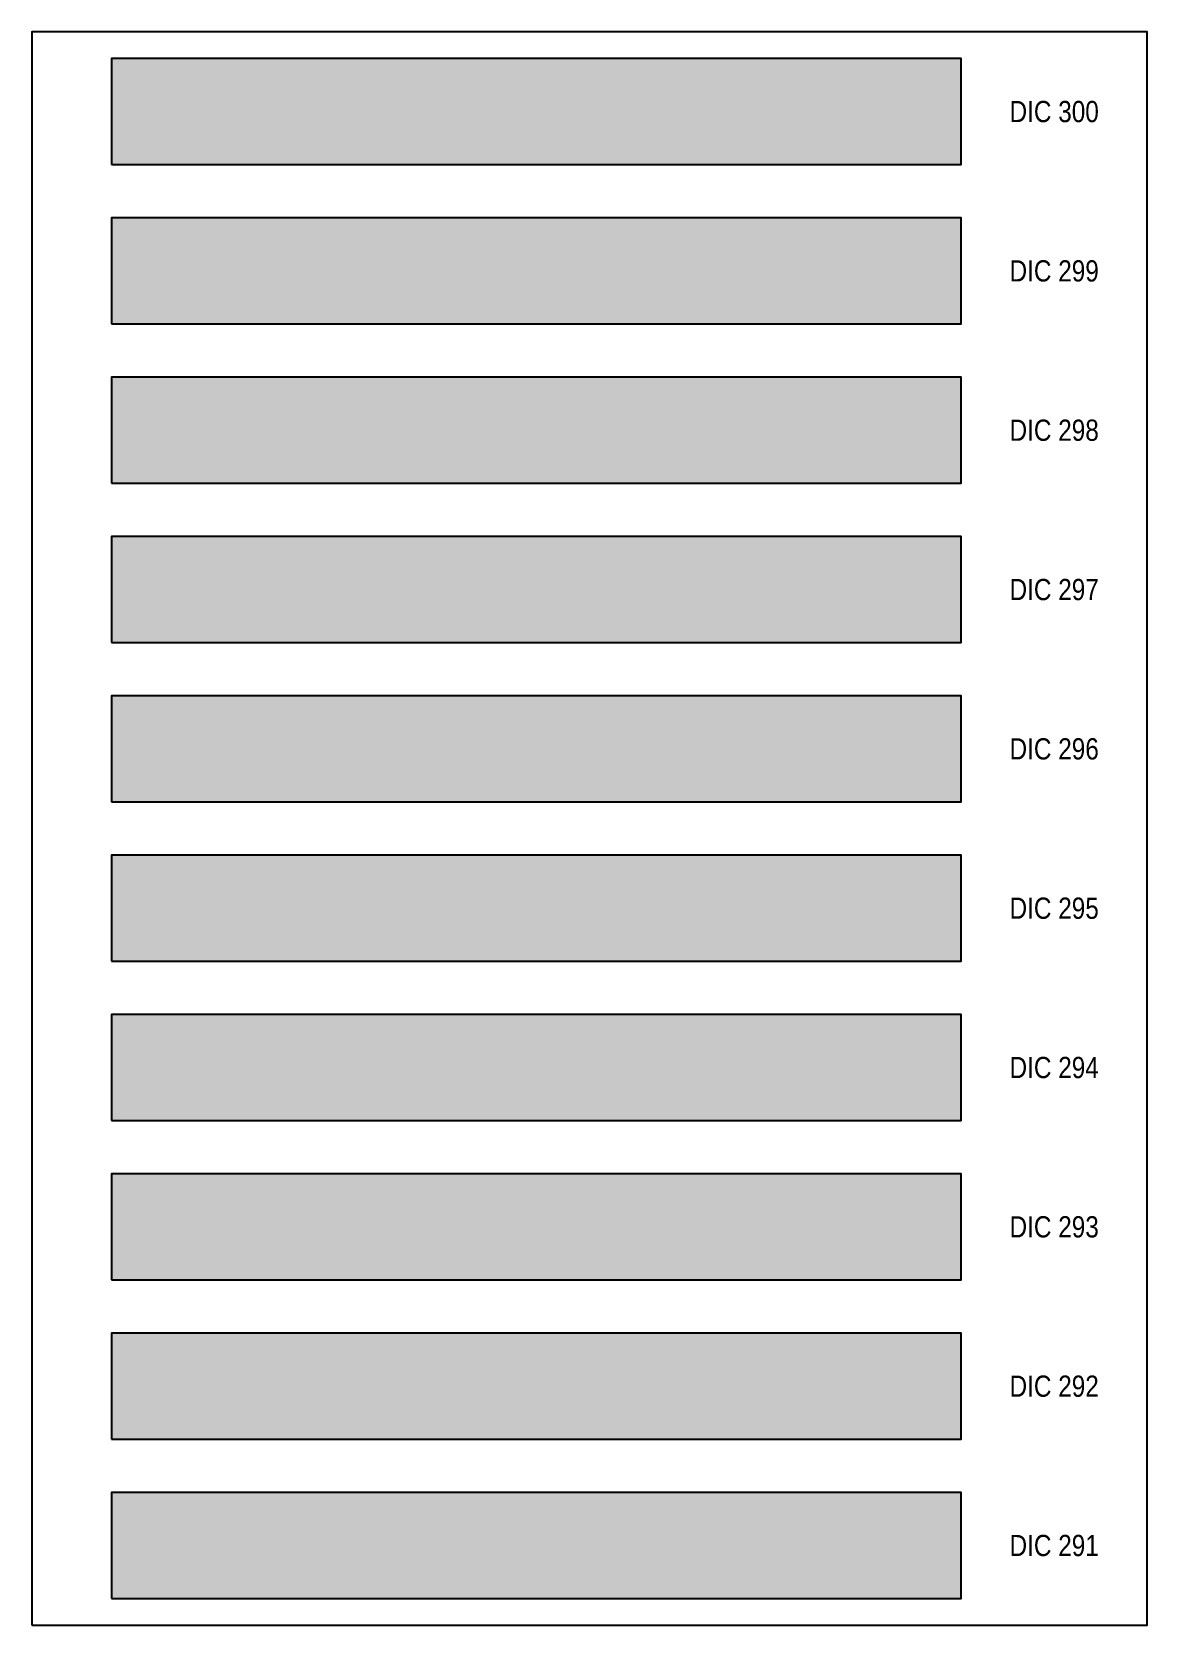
# Model space of a CAD drawing. Header units: millimetres. Extents: x -813692 to 807431, y 0 to 1813163.
# Drawn here: x 0 to 210, y 8700 to 9000 of the extents above; entities that cross this region are included whole.
import ezdxf
from ezdxf.enums import TextEntityAlignment as Align

# ---------------------------------------------------------------- set-up
doc = ezdxf.new("R2010")
doc.units = ezdxf.units.MM
doc.styles.get("Standard").update_dxf_attribs({"font": 'ARIALN.TTF'})

msp = doc.modelspace()

# ---------------------------------------------------------------- texts
at = {"layer": 'Defpoints', "color": 7, "ltscale": 100}
for s, p in [('DIC 300', (192.5, 8985)), ('DIC 300', (192.5, 8985)), ('DIC 299', (192.5, 8955)), ('DIC 299', (192.5, 8955)), ('DIC 298', (192.5, 8925)), ('DIC 298', (192.5, 8925)), ('DIC 297', (192.5, 8895)), ('DIC 297', (192.5, 8895)), ('DIC 296', (192.5, 8865)), ('DIC 296', (192.5, 8865)), ('DIC 295', (192.5, 8835)), ('DIC 295', (192.5, 8835)), ('DIC 294', (192.5, 8805)), ('DIC 294', (192.5, 8805)), ('DIC 293', (192.5, 8775)), ('DIC 293', (192.5, 8775)), ('DIC 292', (192.5, 8745)), ('DIC 292', (192.5, 8745)), ('DIC 291', (192.5, 8715)), ('DIC 291', (192.5, 8715))]:
    msp.add_text(s, height=4, dxfattribs=at).set_placement(p, align=Align.MIDDLE)

# ---------------------------------------------------------------- hatches: boundary and pattern name
at = {"layer": 'Defpoints', "ltscale": 100, "true_color": 0x99393f}
msp.add_hatch(color=15, dxfattribs=at).paths.add_polyline_path([(15, 8975), (175, 8975), (175, 8995), (15, 8995)])
msp.add_hatch(color=15, dxfattribs=at).paths.add_polyline_path([(15, 8975), (175, 8975), (175, 8995), (15, 8995)])
at = {"layer": 'Defpoints', "ltscale": 100, "true_color": 0xb74256}
msp.add_hatch(color=245, dxfattribs=at).paths.add_polyline_path([(15, 8945), (175, 8945), (175, 8965), (15, 8965)])
msp.add_hatch(color=245, dxfattribs=at).paths.add_polyline_path([(15, 8945), (175, 8945), (175, 8965), (15, 8965)])
at = {"layer": 'Defpoints', "ltscale": 100, "true_color": 0xaf4748}
msp.add_hatch(color=15, dxfattribs=at).paths.add_polyline_path([(15, 8915), (175, 8915), (175, 8935), (15, 8935)])
msp.add_hatch(color=15, dxfattribs=at).paths.add_polyline_path([(15, 8915), (175, 8915), (175, 8935), (15, 8935)])
at = {"layer": 'Defpoints', "ltscale": 100, "true_color": 0xbd4c54}
msp.add_hatch(color=13, dxfattribs=at).paths.add_polyline_path([(15, 8885), (175, 8885), (175, 8905), (15, 8905)])
msp.add_hatch(color=13, dxfattribs=at).paths.add_polyline_path([(15, 8885), (175, 8885), (175, 8905), (15, 8905)])
at = {"layer": 'Defpoints', "ltscale": 100, "true_color": 0xa94f45}
msp.add_hatch(color=15, dxfattribs=at).paths.add_polyline_path([(15, 8855), (175, 8855), (175, 8875), (15, 8875)])
msp.add_hatch(color=15, dxfattribs=at).paths.add_polyline_path([(15, 8855), (175, 8855), (175, 8875), (15, 8875)])
at = {"layer": 'Defpoints', "ltscale": 100, "true_color": 0xca3956}
msp.add_hatch(color=13, dxfattribs=at).paths.add_polyline_path([(15, 8825), (175, 8825), (175, 8845), (15, 8845)])
msp.add_hatch(color=13, dxfattribs=at).paths.add_polyline_path([(15, 8825), (175, 8825), (175, 8845), (15, 8845)])
at = {"layer": 'Defpoints', "ltscale": 100, "true_color": 0xe06168}
msp.add_hatch(color=13, dxfattribs=at).paths.add_polyline_path([(15, 8795), (175, 8795), (175, 8815), (15, 8815)])
msp.add_hatch(color=13, dxfattribs=at).paths.add_polyline_path([(15, 8795), (175, 8795), (175, 8815), (15, 8815)])
at = {"layer": 'Defpoints', "ltscale": 100, "true_color": 0x9e4049}
msp.add_hatch(color=15, dxfattribs=at).paths.add_polyline_path([(15, 8765), (175, 8765), (175, 8785), (15, 8785)])
msp.add_hatch(color=15, dxfattribs=at).paths.add_polyline_path([(15, 8765), (175, 8765), (175, 8785), (15, 8785)])
at = {"layer": 'Defpoints', "ltscale": 100, "true_color": 0xab6363}
msp.add_hatch(color=25, dxfattribs=at).paths.add_polyline_path([(15, 8735), (175, 8735), (175, 8755), (15, 8755)])
msp.add_hatch(color=25, dxfattribs=at).paths.add_polyline_path([(15, 8735), (175, 8735), (175, 8755), (15, 8755)])
at = {"layer": 'Defpoints', "ltscale": 100, "true_color": 0xc07d78}
msp.add_hatch(color=23, dxfattribs=at).paths.add_polyline_path([(15, 8705), (175, 8705), (175, 8725), (15, 8725)])
msp.add_hatch(color=23, dxfattribs=at).paths.add_polyline_path([(15, 8705), (175, 8705), (175, 8725), (15, 8725)])

# ---------------------------------------------------------------- linework, layer by layer
at = {"layer": 'Defpoints', "color": 7, "ltscale": 100}
msp.add_lwpolyline([(0, 8700), (210, 8700), (210, 9000), (0, 9000)], close=True, dxfattribs=at)
msp.add_lwpolyline([(0, 8700), (210, 8700), (210, 9000), (0, 9000)], close=True, dxfattribs=at)
at = {"layer": 'Defpoints', "color": 15, "ltscale": 100, "true_color": 0x99393f}
msp.add_lwpolyline([(15, 8975), (175, 8975), (175, 8995), (15, 8995)], close=True, dxfattribs=at)
msp.add_lwpolyline([(15, 8975), (175, 8975), (175, 8995), (15, 8995)], close=True, dxfattribs=at)
at = {"layer": 'Defpoints', "color": 245, "ltscale": 100, "true_color": 0xb74256}
msp.add_lwpolyline([(15, 8945), (175, 8945), (175, 8965), (15, 8965)], close=True, dxfattribs=at)
msp.add_lwpolyline([(15, 8945), (175, 8945), (175, 8965), (15, 8965)], close=True, dxfattribs=at)
at = {"layer": 'Defpoints', "color": 15, "ltscale": 100, "true_color": 0xaf4748}
msp.add_lwpolyline([(15, 8915), (175, 8915), (175, 8935), (15, 8935)], close=True, dxfattribs=at)
msp.add_lwpolyline([(15, 8915), (175, 8915), (175, 8935), (15, 8935)], close=True, dxfattribs=at)
at = {"layer": 'Defpoints', "color": 13, "ltscale": 100, "true_color": 0xbd4c54}
msp.add_lwpolyline([(15, 8885), (175, 8885), (175, 8905), (15, 8905)], close=True, dxfattribs=at)
msp.add_lwpolyline([(15, 8885), (175, 8885), (175, 8905), (15, 8905)], close=True, dxfattribs=at)
at = {"layer": 'Defpoints', "color": 15, "ltscale": 100, "true_color": 0xa94f45}
msp.add_lwpolyline([(15, 8855), (175, 8855), (175, 8875), (15, 8875)], close=True, dxfattribs=at)
msp.add_lwpolyline([(15, 8855), (175, 8855), (175, 8875), (15, 8875)], close=True, dxfattribs=at)
at = {"layer": 'Defpoints', "color": 13, "ltscale": 100, "true_color": 0xca3956}
msp.add_lwpolyline([(15, 8825), (175, 8825), (175, 8845), (15, 8845)], close=True, dxfattribs=at)
msp.add_lwpolyline([(15, 8825), (175, 8825), (175, 8845), (15, 8845)], close=True, dxfattribs=at)
at = {"layer": 'Defpoints', "color": 13, "ltscale": 100, "true_color": 0xe06168}
msp.add_lwpolyline([(15, 8795), (175, 8795), (175, 8815), (15, 8815)], close=True, dxfattribs=at)
msp.add_lwpolyline([(15, 8795), (175, 8795), (175, 8815), (15, 8815)], close=True, dxfattribs=at)
at = {"layer": 'Defpoints', "color": 15, "ltscale": 100, "true_color": 0x9e4049}
msp.add_lwpolyline([(15, 8765), (175, 8765), (175, 8785), (15, 8785)], close=True, dxfattribs=at)
msp.add_lwpolyline([(15, 8765), (175, 8765), (175, 8785), (15, 8785)], close=True, dxfattribs=at)
at = {"layer": 'Defpoints', "color": 25, "ltscale": 100, "true_color": 0xab6363}
msp.add_lwpolyline([(15, 8735), (175, 8735), (175, 8755), (15, 8755)], close=True, dxfattribs=at)
msp.add_lwpolyline([(15, 8735), (175, 8735), (175, 8755), (15, 8755)], close=True, dxfattribs=at)
at = {"layer": 'Defpoints', "color": 23, "ltscale": 100, "true_color": 0xc07d78}
msp.add_lwpolyline([(15, 8705), (175, 8705), (175, 8725), (15, 8725)], close=True, dxfattribs=at)
msp.add_lwpolyline([(15, 8705), (175, 8705), (175, 8725), (15, 8725)], close=True, dxfattribs=at)

msp.set_redraw_order([(e.dxf.handle, doc.entitydb.next_handle()) for e in msp.query("TEXT MTEXT ATTDEF DIMENSION ARC_DIMENSION")])  # texts and dimensions are drawn at this point

doc.saveas('drawing.dxf')
